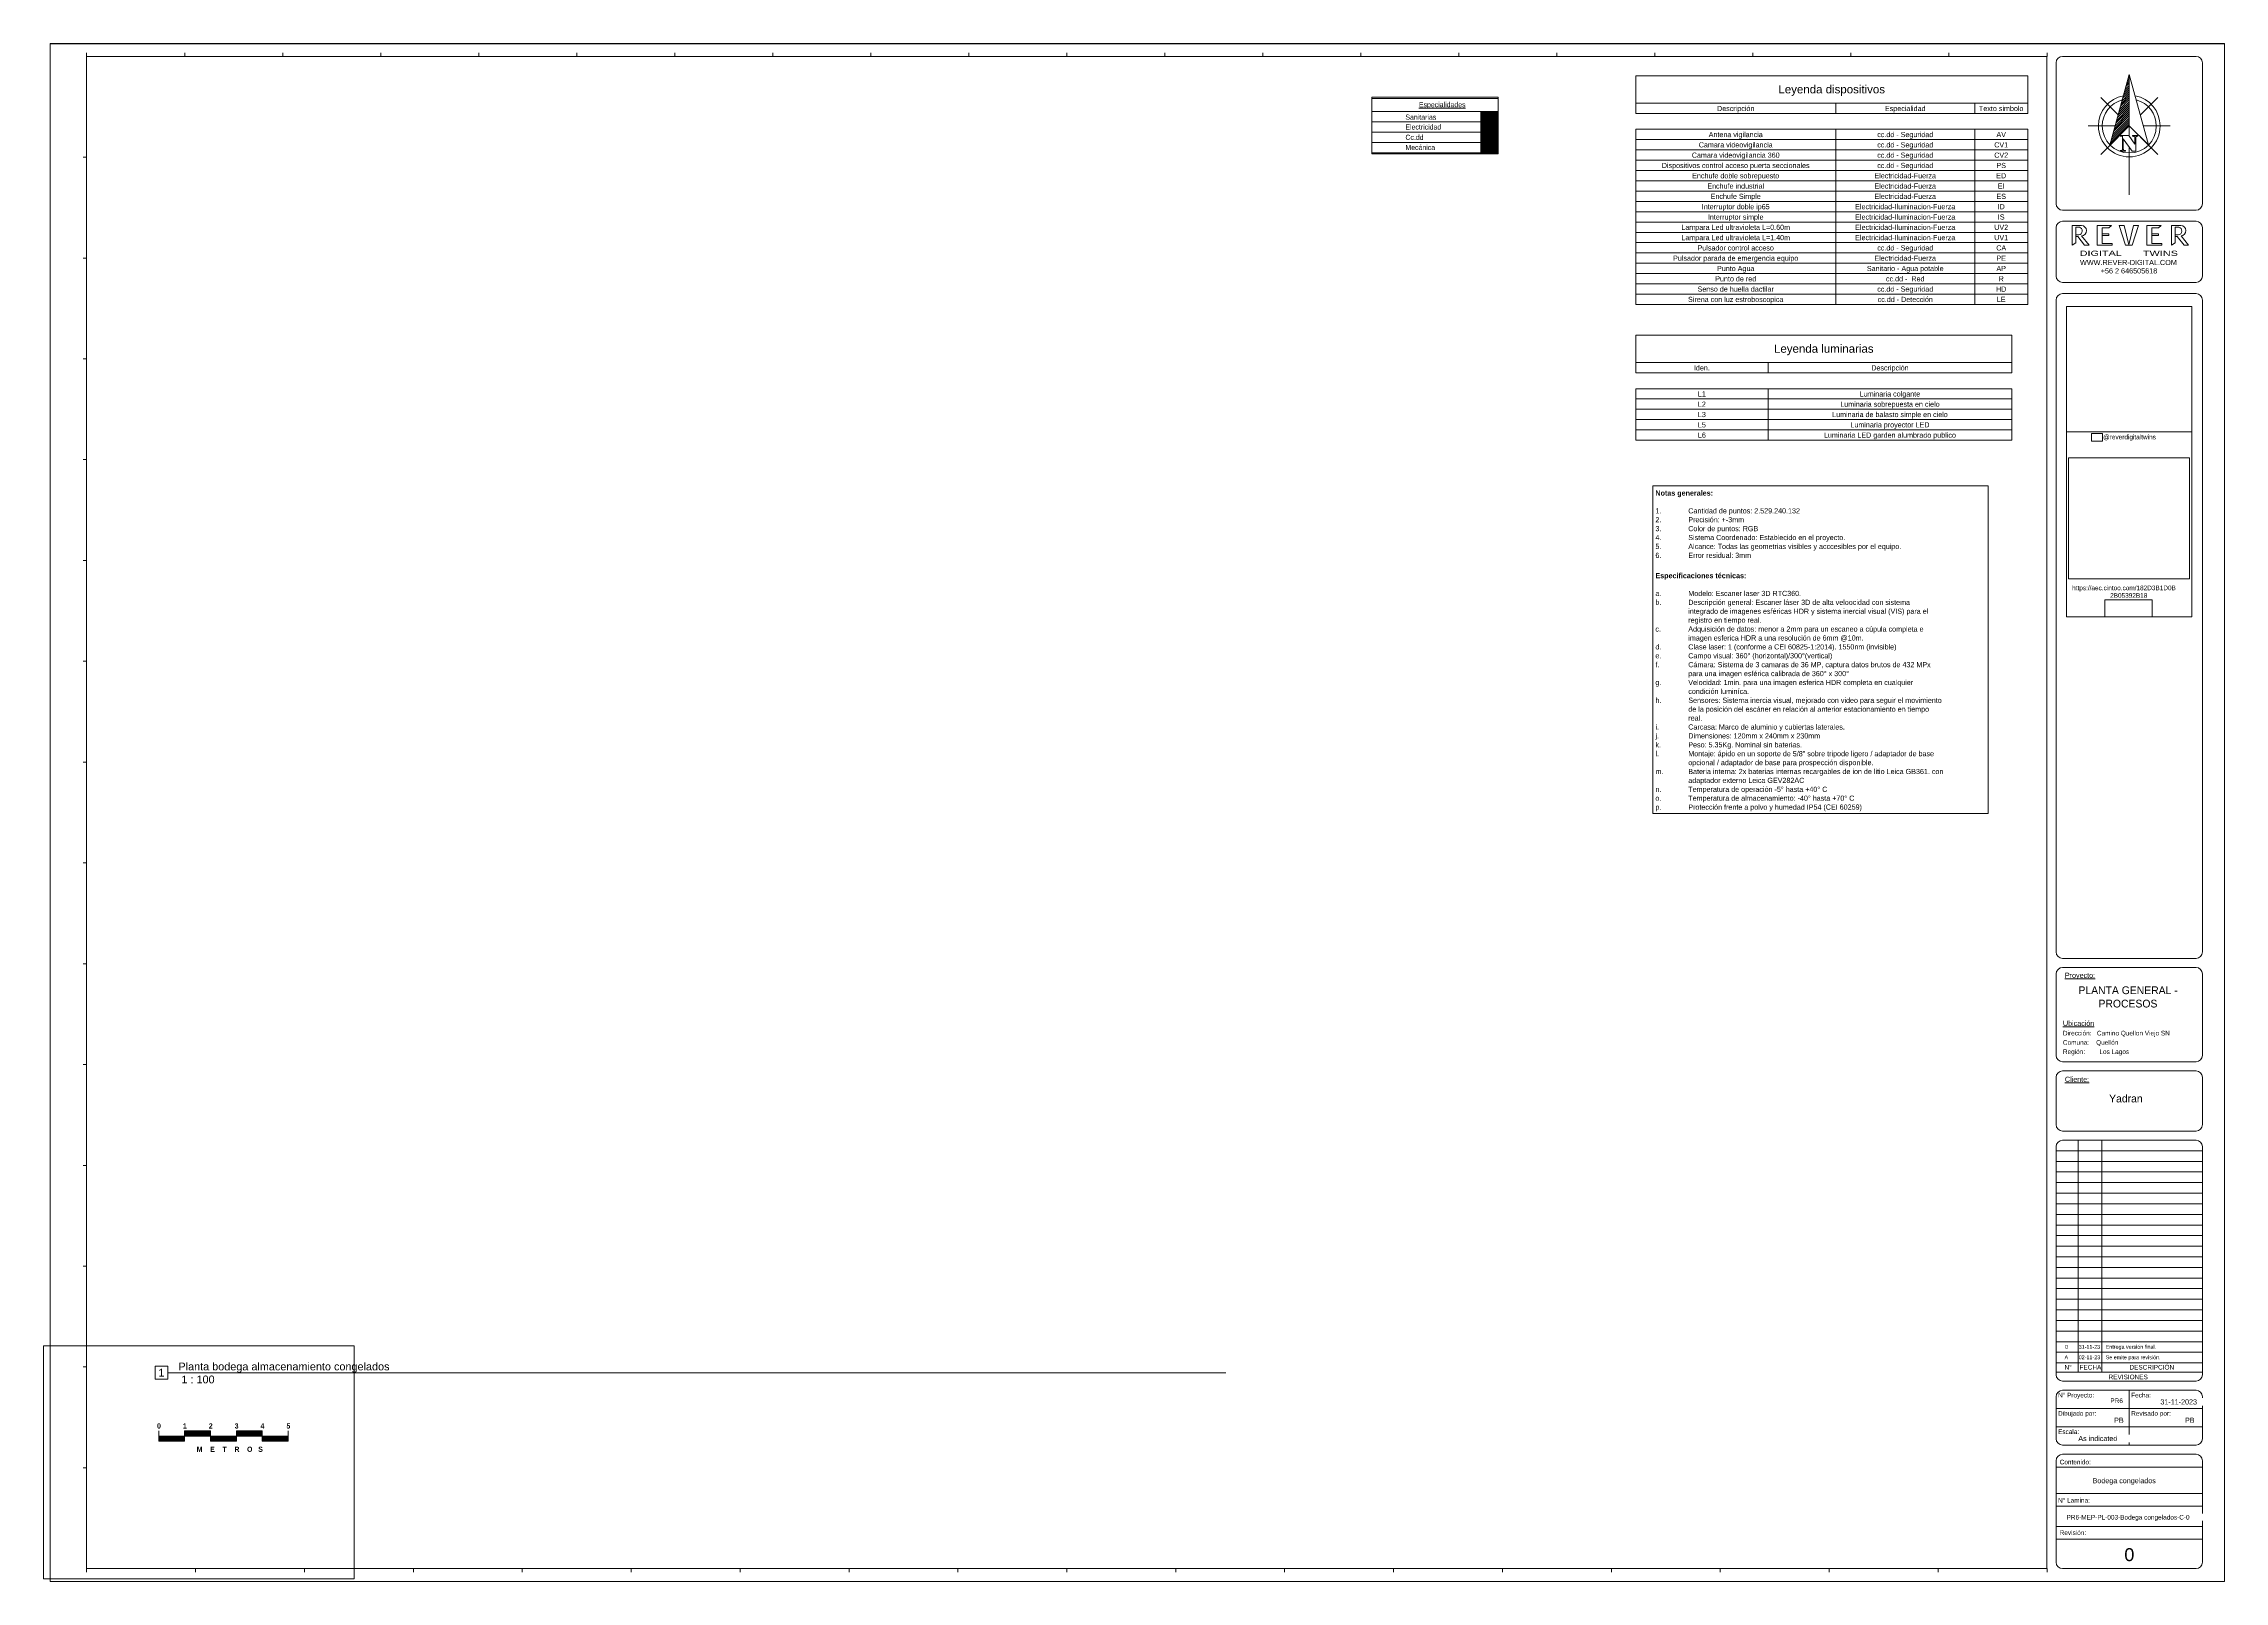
# Paper-space layout 'Layout1' of a CAD drawing. Header units: centimetres. Extents: x 0 to 84.3, y -0.1 to 59.3.
# The model-space entities are those that its viewports show. They can reach past a viewport. Long polylines and large blocks are cut down to what shows.
import ezdxf

# ---------------------------------------------------------------- set-up
doc = ezdxf.new("R2010")
doc.units = ezdxf.units.CM
doc.linetypes.add('Dash', pattern=[0.635, 0.3175, -0.3175])
for name, color, linetype, lineweight in [('A-ANNO-NOTE', 7, 'Continuous', 9), ('A-DETL-GENF', 7, 'Continuous', 18), ('A-DETL-THIN', 7, 'Continuous', 18), ('G-ANNO-REFR', 7, 'Dash', 18), ('G-ANNO-SCHD', 7, 'Continuous', 9), ('G-ANNO-TEXT', 7, 'Continuous', 9), ('G-ANNO-TTLB', 7, 'Continuous', 18), ('G-ANNO-TTLB-THIN', 7, 'Continuous', 18)]:
    doc.layers.add(name, color=color, linetype=linetype, lineweight=lineweight)
doc.layers.add('G-ANNO-NPLT', color=7, linetype='Continuous', plot=False)
doc.layers.add('G-IMPT', color=7, linetype='Continuous', lineweight=9, true_color=0x007f7f)
doc.styles.add('Arial_1', font='arial.ttf', dxfattribs={"width": 1.5, "height": 0.2})
doc.styles.add('Arial_2', font='arial.ttf', dxfattribs={"height": 0.2})
doc.styles.add('Arial_3', font='arial.ttf', dxfattribs={"height": 0.5})
doc.styles.add('Arial_4', font='arial.ttf', dxfattribs={"height": 0.3})
doc.styles.add('Arial_5', font='arial.ttf', dxfattribs={"height": 0.3175})
doc.styles.add('Century Gothic_1', font='GOTHIC.TTF', dxfattribs={"width": 0.8, "height": 10})
doc.styles.add('Century Gothic_2', font='GOTHIC.TTF', dxfattribs={"height": 9})
doc.styles.add('Century Gothic_3', font='GOTHIC.TTF', dxfattribs={"height": 10})
doc.styles.add('Century Gothic_4', font='GOTHIC.TTF', dxfattribs={"height": 0.18})
doc.styles.add('Century Gothic_5', font='GOTHIC.TTF', dxfattribs={"height": 0.2})
doc.styles.add('Century Gothic_6', font='GOTHIC.TTF', dxfattribs={"height": 0.15})
doc.styles.add('Century Gothic_7', font='GOTHIC.TTF', dxfattribs={"height": 0.3})
doc.styles.add('Century Gothic_B_1', font='GOTHICB.TTF', dxfattribs={"height": 10})
doc.styles.add('Century Gothic_B_2', font='GOTHICB.TTF', dxfattribs={"width": 0.8, "height": 0.2})
picture_1 = doc.add_image_def('image1.jpg', size_in_pixel=(275, 100))
picture_2 = doc.add_image_def('image2.png', size_in_pixel=(160, 160))
picture_3 = doc.add_image_def('image3.jpeg', size_in_pixel=(2000, 2000))
picture_4 = doc.add_image_def('image4.jpg', size_in_pixel=(434, 317))

# ---------------------------------------------------------------- blocks, each defined once
blk = doc.blocks.new('A_RVR_Viñeta A1-PR6-Sin croquis - REF-VIÑETA PAISAJISMO_dwg__X9-1798750-Bodega congelados')
at = {"layer": 'G-IMPT', "color": 7, "lineweight": 18}
for p, q in [((14616, -41387), (14762, -41241)), ((14636, -41314), (14762, -41188)), ((14655, -41241), (14762, -41135)), ((14675, -41168), (14762, -41082)), ((14695, -41095), (14762, -41029)), ((14715, -41022), (14762, -40976)), ((14735, -40949), (14762, -40923)), ((14755, -40876), (14762, -40870)), ((14396, -42190), (14762, -41824)), ((14416, -42117), (14762, -41771)), ((14436, -42044), (14762, -41718)), ((14456, -41971), (14762, -41665)), ((14476, -41898), (14762, -41612)), ((14496, -41825), (14762, -41559)), ((14516, -41752), (14762, -41506)), ((14536, -41679), (14762, -41453)), ((14556, -41606), (14762, -41400)), ((14576, -41533), (14762, -41347)), ((14596, -41460), (14762, -41294)), ((14276, -42628), (14762, -42142)), ((14296, -42555), (14762, -42089)), ((14316, -42482), (14762, -42036)), ((14336, -42409), (14762, -41983)), ((14356, -42336), (14762, -41930)), ((14376, -42263), (14762, -41877))]:
    blk.add_line(p, q, dxfattribs=at)
blk = doc.blocks.new('A_RVR_Viñeta A1-PR6-Sin croquis - REF-VIÑETA PAISAJISMO_dwg_North_Arrow-41-1798752-Bodega congelados')
at = {"layer": 'G-IMPT', "color": 7, "lineweight": 18}
for p, q in [((0, 1337), (0, -272)), ((-287, 287), (-737, 737)), ((287, 287), (737, 737)), ((-366, 0), (-1062, 0)), ((366, 0), (1062, 0)), ((-287, -287), (-737, -737)), ((0, -549), (0, -1783)), ((287, -287), (737, -737))]:
    blk.add_line(p, q, dxfattribs=at)
at = {"layer": 'G-IMPT', "color": 7, "lineweight": 18, "flags": 128}
for points in [[(-501, -496), (0, 1337), (500, -490), (0, 0)], [(-155, -593), (-155, -600), (-154, -607), (-153, -613), (-152, -617), (-151, -622), (-149, -626), (-147, -628), (-145, -630), (-142, -632), (-139, -633), (-134, -635), (-129, -636), (-123, -637), (-116, -638), (-108, -638), (-100, -638), (-100, -654), (-234, -654), (-234, -638), (-230, -638), (-223, -638), (-216, -638), (-209, -637), (-204, -636), (-199, -635), (-195, -633), (-191, -632), (-188, -630), (-186, -628), (-183, -626), (-181, -622), (-180, -618), (-178, -613), (-177, -607), (-176, -601), (-176, -595), (-176, -266), (-234, -266), (-234, -250), (-16, -250), (144, -471), (144, -314), (144, -307), (143, -300), (142, -294), (141, -289), (140, -285), (138, -281), (136, -278), (134, -276), (131, -274), (127, -272), (122, -270), (117, -269), (111, -268), (104, -267), (97, -266), (89, -266), (87, -266), (87, -250), (221, -250), (221, -266), (217, -266), (209, -266), (203, -267), (197, -268), (191, -269), (186, -270), (182, -271), (178, -273), (176, -275), (174, -277), (172, -280), (170, -285), (168, -289), (167, -294), (166, -300), (166, -307), (166, -314), (166, -654), (75, -654), (-155, -333)]]:
    blk.add_lwpolyline(points, close=True, dxfattribs=at)
at = {"layer": 'G-IMPT', "color": 7, "lineweight": 18}
for radius, start, end in [(800, 100.9232, 180), (700, 105.027, 180), (800, 360, 79.0768), (700, 360, 74.973), (800, 180, 360), (700, 180, 360)]:
    blk.add_arc((0, 0), radius, start, end, dxfattribs=at)
blk.add_blockref('A_RVR_Viñeta A1-PR6-Sin croquis - REF-VIÑETA PAISAJISMO_dwg__X9-1798750-Bodega congelados', (-14762, 42189))
blk = doc.blocks.new('A_RVR_Viñeta A1-PR6-Sin croquis - REF-VIÑETA PAISAJISMO_dwg__U3-1798748-Bodega congelados')
at = {"layer": 'G-IMPT', "color": 7, "lineweight": 18}
blk.add_line((0, 10), (0, -10), dxfattribs=at)
blk = doc.blocks.new('A_RVR_Viñeta A1-PR6-Sin croquis - REF-VIÑETA PAISAJISMO_dwg__U4-1798749-Bodega congelados')
for p in [(0, 0), (596, 0), (1191, 0), (1787, 0), (2382, 0), (2978, 0), (3573, 0), (4169, 0), (4764, 0), (5360, 0), (5956, 0), (6551, 0), (7147, 0), (7742, 0), (8338, 0), (8933, 0), (9529, 0), (10124, 0), (10720, 0)]:
    blk.add_blockref('A_RVR_Viñeta A1-PR6-Sin croquis - REF-VIÑETA PAISAJISMO_dwg__U3-1798748-Bodega congelados', p)
blk = doc.blocks.new('A_RVR_Viñeta A1-PR6-Sin croquis - REF-VIÑETA PAISAJISMO_dwg__U1-1798746-Bodega congelados')
at = {"layer": 'G-IMPT', "color": 7, "lineweight": 18}
blk.add_line((0, 10), (0, -10), dxfattribs=at)
blk = doc.blocks.new('A_RVR_Viñeta A1-PR6-Sin croquis - REF-VIÑETA PAISAJISMO_dwg__U2-1798747-Bodega congelados')
for p in [(0, 0), (536, 0), (1072, 0), (1608, 0), (2144, 0), (2680, 0), (3216, 0), (3752, 0), (4288, 0), (4824, 0), (5360, 0), (5896, 0), (6432, 0), (6968, 0), (7504, 0), (8040, 0), (8576, 0), (9112, 0), (9648, 0), (10184, 0), (10720, 0)]:
    blk.add_blockref('A_RVR_Viñeta A1-PR6-Sin croquis - REF-VIÑETA PAISAJISMO_dwg__U1-1798746-Bodega congelados', p)
blk = doc.blocks.new('A_RVR_Viñeta A1-PR6-Sin croquis - A_RVR_Viñeta A1-PR6-Sin croquis-1652468-Bodega congelados')
at = {"layer": 'G-ANNO-TTLB', "lineweight": 9}
for p, q in [((0.25, 59.315), (84.25, 59.315)), ((0.25, -0.1), (0.25, 59.315)), ((84.25, 59.315), (84.25, -0.1)), ((1.663, 58.82), (1.663, 0.395)), ((77.397, 58.82), (1.663, 58.82)), ((77.397, 0.395), (77.397, 58.82)), ((77.75, 53.126), (77.75, 58.573)), ((77.998, 58.82), (83.155, 58.82)), ((83.402, 58.573), (83.402, 53.126)), ((1.663, 54.925), (1.522, 54.925)), ((83.155, 52.879), (77.998, 52.879)), ((77.998, 52.452), (83.155, 52.452)), ((78.366, 52.287), (78.726, 52.287)), ((78.366, 51.527), (78.366, 52.287)), ((79.332, 52.287), (79.885, 52.287)), ((79.332, 51.527), (79.332, 52.287)), ((79.885, 52.287), (79.788, 52.203)), ((80.188, 52.287), (80.383, 52.287)), ((80.436, 51.527), (80.188, 52.287)), ((80.383, 52.287), (80.559, 51.545)), ((80.559, 51.545), (80.735, 52.287)), ((80.93, 52.287), (80.681, 51.527)), ((80.735, 52.287), (80.93, 52.287)), ((81.25, 52.287), (81.25, 51.527)), ((81.25, 51.527), (81.25, 52.287)), ((81.25, 52.287), (81.803, 52.287)), ((81.803, 52.287), (81.705, 52.203)), ((82.209, 52.287), (82.569, 52.287)), ((82.209, 51.527), (82.209, 52.287)), ((82.209, 52.287), (82.209, 51.527)), ((82.569, 52.287), (82.209, 52.287)), ((77.75, 50.332), (77.75, 52.205)), ((78.506, 51.621), (78.366, 51.527)), ((78.506, 52.223), (78.506, 51.621)), ((78.647, 52.223), (78.506, 52.223)), ((78.624, 51.924), (78.506, 51.924)), ((78.506, 51.863), (78.582, 51.863)), ((78.582, 51.863), (78.851, 51.527)), ((79.022, 51.527), (78.733, 51.888)), ((78.851, 51.527), (79.022, 51.527)), ((79.91, 51.527), (79.332, 51.527)), ((79.523, 52.203), (79.523, 51.593)), ((79.788, 52.203), (79.523, 52.203)), ((79.523, 51.96), (79.789, 51.96)), ((79.789, 51.895), (79.523, 51.895)), ((79.523, 51.593), (79.91, 51.593)), ((79.789, 51.96), (79.789, 51.895)), ((79.91, 51.593), (79.91, 51.527)), ((80.681, 51.527), (80.436, 51.527)), ((81.828, 51.527), (81.25, 51.527)), ((81.441, 52.203), (81.441, 51.593)), ((81.705, 52.203), (81.441, 52.203)), ((81.441, 51.96), (81.707, 51.96)), ((81.707, 51.895), (81.441, 51.895)), ((81.441, 51.593), (81.828, 51.593)), ((81.707, 51.96), (81.707, 51.895)), ((81.828, 51.593), (81.828, 51.527)), ((82.35, 51.621), (82.209, 51.527)), ((82.35, 52.223), (82.35, 51.621)), ((82.49, 52.223), (82.35, 52.223)), ((82.468, 51.924), (82.35, 51.924)), ((82.35, 51.863), (82.426, 51.863)), ((82.426, 51.863), (82.695, 51.527)), ((82.576, 51.888), (82.866, 51.527)), ((82.695, 51.527), (82.866, 51.527)), ((83.402, 52.205), (83.402, 50.332)), ((1.663, 51.03), (1.522, 51.03)), ((83.155, 50.085), (77.998, 50.085)), ((77.75, 24.219), (77.75, 49.407)), ((83.155, 49.654), (77.998, 49.654)), ((83.402, 49.407), (83.402, 24.219)), ((1.663, 47.135), (1.522, 47.135)), ((1.663, 43.24), (1.522, 43.24)), ((1.663, 39.345), (1.522, 39.345)), ((1.663, 35.45), (1.522, 35.45)), ((1.663, 31.555), (1.522, 31.555)), ((1.663, 27.66), (1.522, 27.66)), ((1.663, 23.765), (1.522, 23.765)), ((77.998, 23.972), (83.155, 23.972)), ((77.998, 23.619), (83.155, 23.619)), ((77.75, 20.225), (77.75, 23.372)), ((83.402, 23.372), (83.402, 20.225)), ((1.663, 19.87), (1.522, 19.87)), ((77.75, 17.548), (77.75, 19.378)), ((77.998, 19.978), (83.155, 19.978)), ((77.998, 19.625), (83.155, 19.625)), ((83.402, 19.378), (83.402, 17.548)), ((83.155, 17.301), (77.998, 17.301)), ((83.155, 16.947), (77.998, 16.947)), ((78.598, 7.989), (78.598, 16.947)), ((79.517, 7.989), (79.517, 16.947)), ((77.75, 16.7), (77.75, 7.883)), ((83.402, 16.538), (77.75, 16.538)), ((83.402, 16.128), (77.75, 16.128)), ((83.402, 7.883), (83.402, 16.7)), ((1.663, 15.975), (1.522, 15.975)), ((83.402, 15.718), (77.75, 15.718)), ((83.402, 15.308), (77.75, 15.308)), ((83.402, 14.898), (77.75, 14.898)), ((83.402, 14.489), (77.75, 14.489)), ((83.402, 14.079), (77.75, 14.079)), ((83.402, 13.669), (77.75, 13.669)), ((83.402, 13.259), (77.75, 13.259)), ((83.402, 12.85), (77.75, 12.85)), ((1.663, 12.08), (1.522, 12.08)), ((83.402, 12.44), (77.75, 12.44)), ((83.402, 12.03), (77.75, 12.03)), ((83.402, 11.62), (77.75, 11.62)), ((83.402, 11.211), (77.75, 11.211)), ((83.402, 10.801), (77.75, 10.801)), ((83.402, 10.391), (77.75, 10.391)), ((83.402, 9.981), (77.75, 9.981)), ((83.402, 9.572), (77.75, 9.572)), ((83.402, 9.162), (77.75, 9.162)), ((83.402, 8.752), (77.75, 8.752)), ((1.663, 8.185), (1.522, 8.185)), ((77.75, 8.342), (83.402, 8.342)), ((83.402, 7.989), (77.75, 7.989)), ((77.998, 7.636), (83.155, 7.636)), ((77.75, 5.411), (77.75, 7.035)), ((77.998, 7.283), (83.155, 7.283)), ((80.576, 7.283), (80.576, 5.163)), ((83.402, 7.035), (83.402, 5.411)), ((77.75, 6.576), (83.402, 6.576)), ((77.75, 5.87), (83.402, 5.87)), ((83.155, 5.163), (77.998, 5.163)), ((1.663, 4.29), (1.522, 4.29)), ((77.75, 4.563), (77.75, 0.642)), ((83.402, 4.315), (77.75, 4.315)), ((83.155, 4.81), (77.998, 4.81)), ((83.402, 0.642), (83.402, 4.563)), ((83.402, 3.295), (77.75, 3.295)), ((83.402, 2.8), (77.75, 2.8)), ((83.402, 2.025), (77.75, 2.025)), ((83.402, 1.53), (77.75, 1.53)), ((1.663, 0.395), (77.397, 0.395)), ((77.998, 0.395), (83.155, 0.395)), ((84.25, -0.1), (0.25, -0.1))]:
    blk.add_line(p, q, dxfattribs=at)
for centre, radius, start, end in [((77.998, 58.573), 0.247, 90, 180), ((83.155, 58.573), 0.247, 0, 90), ((77.998, 53.126), 0.247, 180, 270), ((83.155, 53.126), 0.247, 270, 0), ((77.998, 52.205), 0.247, 90, 180), ((78.72, 52.087), 0.2, 273.74692, 88.23868), ((82.563, 52.087), 0.2, 273.74692, 88.23868), ((83.155, 52.205), 0.247, 0, 90), ((78.609, 52.076), 0.152, 275.61019, 75.75727), ((82.453, 52.076), 0.152, 275.61019, 75.75727), ((77.998, 50.332), 0.247, 180, 270), ((83.155, 50.332), 0.247, 270, 0), ((77.998, 49.407), 0.247, 90, 180), ((83.155, 49.407), 0.247, 0, 90), ((77.998, 24.219), 0.247, 180, 270), ((77.998, 23.372), 0.247, 90, 180), ((83.155, 24.219), 0.247, 270, 0), ((83.155, 23.372), 0.247, 0, 90), ((77.998, 20.225), 0.247, 180, 270), ((83.155, 20.225), 0.247, 270, 0), ((77.998, 19.378), 0.247, 90, 180), ((83.155, 19.378), 0.247, 0, 90), ((77.998, 17.548), 0.247, 180, 270), ((77.998, 16.7), 0.247, 90, 180), ((83.155, 17.548), 0.247, 270, 0), ((83.155, 16.7), 0.247, 0, 90), ((77.998, 7.883), 0.247, 180, 270), ((83.155, 7.883), 0.247, 270, 0), ((77.998, 7.035), 0.247, 90, 180), ((83.155, 7.035), 0.247, 0, 90), ((77.998, 5.411), 0.247, 180, 270), ((83.155, 5.411), 0.247, 270, 0), ((77.998, 4.563), 0.247, 90, 180), ((83.155, 4.563), 0.247, 0, 90), ((77.998, 0.642), 0.247, 180, 270), ((83.155, 0.642), 0.247, 270, 0)]:
    blk.add_arc(centre, radius, start, end, dxfattribs=at)
at = {"layer": 'G-ANNO-TTLB-THIN'}
for p, q in [((0.25, 59.3), (0.25, -0.1)), ((84.25, 59.3), (0.25, 59.3)), ((84.25, -0.1), (84.25, 59.3)), ((0.25, -0.1), (84.25, -0.1))]:
    blk.add_line(p, q, dxfattribs=at)
for name, p, xscale, yscale, zscale in [('A_RVR_Viñeta A1-PR6-Sin croquis - REF-VIÑETA PAISAJISMO_dwg__U2-1798747-Bodega congelados', (1.663, 58.891), 0.007064760302774262, 0.007064760302774262, 0.007064760302774262), ('A_RVR_Viñeta A1-PR6-Sin croquis - REF-VIÑETA PAISAJISMO_dwg_North_Arrow-41-1798752-Bodega congelados', (80.576, 56.132), 0.001490088404423272, 0.001490088404423272, 0.001490088404423272)]:
    blk.add_blockref(name, p, dxfattribs=dict(xscale=xscale, yscale=yscale, zscale=zscale))
at = {"extrusion": (0, 0, -1), "xscale": 0.007064760302774262, "yscale": 0.007064760302774262, "zscale": -0.007064760302774262, "rotation": 180}
blk.add_blockref('A_RVR_Viñeta A1-PR6-Sin croquis - REF-VIÑETA PAISAJISMO_dwg__U4-1798749-Bodega congelados', (-1.663, 0.324), dxfattribs=at)
at = {"layer": 'G-ANNO-TTLB', "lineweight": 9, "attachment_point": 1}
for s, insert, char_height, width, style in [('WWW.REVER-DIGITAL.COM   ', (78.673, 50.958), 0.2, 4.82616, 'Arial_2'), ('DIGITAL       TWINS', (78.659, 51.314), 0.2, 4.7019, 'Arial_1'), ('+56 2 646505618', (79.473, 50.634), 0.2, 2.70169, 'Arial_2'), ('\\L Proyecto:', (78.012, 23.417), 0.2, 1.68354, 'Century Gothic_5'), ('\\LUbicación', (78.012, 21.561), 0.2, 1.71561, 'Century Gothic_5'), ('Dirección:   Camino Quellon Viejo SN', (78.012, 21.173), 0.18, 5.31519, 'Century Gothic_4'), ('Comuna:    Quellón', (78.012, 20.814), 0.18, 2.81392, 'Century Gothic_4'), ('Región:        Los Lagos', (78.012, 20.455), 0.18, 3.09451, 'Century Gothic_4'), ('\\L Cliente:', (78.012, 19.399), 0.2, 1.3789, 'Century Gothic_5'), ('A ', (78.075, 8.633), 0.15, 0.23249, 'Century Gothic_6'), ('0 ', (78.095, 9.036), 0.15, 0.20844, 'Century Gothic_6'), ('31-11-23 ', (78.622, 9.036), 0.15, 1.11435, 'Century Gothic_6'), ('02-11-23 ', (78.622, 8.633), 0.15, 1.11435, 'Century Gothic_6'), ('Se emite para revisión.', (79.666, 8.633), 0.15, 2.84599, 'Century Gothic_6'), ('Entrega versión final.', (79.666, 9.036), 0.15, 2.59747, 'Century Gothic_6'), ('N° ', (78.073, 8.264), 0.18, 0.39283, 'Century Gothic_4'), ('FECHA ', (78.653, 8.264), 0.18, 1.02616, 'Century Gothic_4'), ('REVISIONES', (79.774, 7.889), 0.18, 1.61941, 'Century Gothic_4'), ('DESCRIPCIÓN', (80.583, 8.264), 0.18, 1.9962, 'Century Gothic_4'), ('N° Proyecto:', (77.824, 7.186), 0.18, 1.77173, 'Century Gothic_4'), ('PR6', (79.845, 6.969), 0.18, 0.5211, 'Century Gothic_4'), ('Fecha:', (80.65, 7.186), 0.18, 0.99409, 'Century Gothic_4'), ('Dibujado por:', (77.824, 6.48), 0.18, 1.96413, 'Century Gothic_4'), ('Revisado por:', (80.65, 6.48), 0.18, 1.9481, 'Century Gothic_4'), ('Escala:', (77.824, 5.773), 0.18, 1.01013, 'Century Gothic_4'), ('Contenido:', (77.887, 4.602), 0.18, 1.61941, 'Century Gothic_4'), ('N° Lamina:', (77.824, 3.121), 0.18, 1.55527, 'Century Gothic_4'), ('Revisión:', (77.887, 1.873), 0.18, 1.2346, 'Century Gothic_4')]:
    blk.add_mtext(s, dxfattribs=dict(at, insert=insert, char_height=char_height, width=width, style=style))
at = {"layer": 'G-ANNO-TTLB', "lineweight": 9, "insert": (80.384, 1.184), "char_height": 0.5, "width": 0.56118, "attachment_point": 1, "style": 'Arial_3', "bg_fill": 3, "box_fill_scale": 1.25, "bg_fill_color": 256, "bg_fill_true_color": 13158600, "bg_fill_transparency": 0}
blk.add_mtext('0 ', dxfattribs=at)
blk = doc.blocks.new('Viewport - 3mm-1116248-Bodega congelados')
at = {"layer": 'G-ANNO-TTLB', "lineweight": 9}
for p, q in [((-0.5, -0.25), (-0.5, 0.25)), ((-0.5, 0.25), (0, 0.25)), ((0, 0.25), (0, -0.25)), ((0, -0.25), (-0.5, -0.25))]:
    blk.add_line(p, q, dxfattribs=at)
blk = doc.blocks.new('2017-FL-Escala gráfica - 2017-FL-Escala gráfica-1798869-Bodega congelados')
at = {"layer": 'A-ANNO-NOTE'}
for points in [[(1, 0), (1, -0.2), (0, -0.2), (0, 0)], [(2, 0.2), (2, 0), (1, 0), (1, 0.2)], [(3, -0.2), (2, -0.2), (2, 0), (3, 0)], [(3, 0), (3, 0.2), (4, 0.2), (4, 0)], [(5, -0.2), (4, -0.2), (4, 0), (5, 0)]]:
    blk.add_hatch(color=256, dxfattribs=at).paths.add_polyline_path(points)
for p, q in [((0, 0.2), (0, -0.2)), ((1, 0), (0, 0)), ((0, 0), (0, -0.2)), ((2, 0.2), (1, 0.2)), ((1, 0.2), (1, 0)), ((1, 0), (2, 0)), ((1, -0.2), (1, 0)), ((2, 0), (2, 0.2)), ((3, 0), (2, 0)), ((2, 0), (2, -0.2)), ((4, 0.2), (3, 0.2)), ((3, 0.2), (3, 0)), ((3, 0), (4, 0)), ((3, -0.2), (3, 0)), ((4, 0), (4, 0.2)), ((5, 0), (4, 0)), ((4, 0), (4, -0.2)), ((5, 0.2), (5, -0.2)), ((5, -0.2), (5, 0)), ((0, -0.2), (1, -0.2)), ((2, -0.2), (3, -0.2)), ((4, -0.2), (5, -0.2))]:
    blk.add_line(p, q, dxfattribs=at)
at = {"layer": 'A-ANNO-NOTE', "char_height": 0.2, "attachment_point": 1, "style": 'Century Gothic_B_2', "bg_fill": 3, "box_fill_scale": 1.25, "bg_fill_color": 256, "bg_fill_true_color": 13158600, "bg_fill_transparency": 0}
for s, insert, width in [('\\fCentury Gothic|b1|i0|c0|p34|;\\W.8;0', (-0.064, 0.489), 0.15392), ('\\fCentury Gothic|b1|i0|c0|p34|;\\W.8;1', (0.936, 0.489), 0.15392), ('\\fCentury Gothic|b1|i0|c0|p34|;\\W.8;2', (1.936, 0.489), 0.15392), ('\\fCentury Gothic|b1|i0|c0|p34|;\\W.8;3', (2.936, 0.489), 0.15392), ('\\fCentury Gothic|b1|i0|c0|p34|;\\W.8;4', (3.936, 0.489), 0.15392), ('\\fCentury Gothic|b1|i0|c0|p34|;\\W.8;5', (4.936, 0.489), 0.15392), ('M    E    T    R    O   S', (1.468, -0.411), 2.50127)]:
    blk.add_mtext(s, dxfattribs=dict(at, insert=insert, width=width))

msp = doc.modelspace()

# ---------------------------------------------------------------- hatches: boundary and pattern name
at = {"layer": 'A-DETL-GENF', "true_color": 0x0000ff}
msp.add_hatch(color=5, dxfattribs=at).paths.add_polyline_path([(2870.2, 330.98), (2870.2, 350.98), (2836.72, 350.98), (2836.72, 330.98)])
at = {"layer": 'A-DETL-GENF', "true_color": 0x008000}
msp.add_hatch(color=96, dxfattribs=at).paths.add_polyline_path([(2870.2, 310.98), (2870.2, 330.98), (2836.72, 330.98), (2836.72, 310.98)])
at = {"layer": 'A-DETL-GENF', "true_color": 0xff8000}
msp.add_hatch(color=30, dxfattribs=at).paths.add_polyline_path([(2870.2, 290.98), (2870.2, 310.98), (2836.72, 310.98), (2836.72, 290.98)])
at = {"layer": 'A-DETL-GENF', "true_color": 0xff00ff}
msp.add_hatch(color=6, dxfattribs=at).paths.add_polyline_path([(2870.2, 270.98), (2870.2, 290.98), (2836.72, 290.98), (2836.72, 270.98)])

# ---------------------------------------------------------------- linework, layer by layer
at = {"layer": 'A-DETL-THIN'}
for p, q in [((2626, 375.95), (2626, 270.98)), ((2870.2, 375.95), (2626, 375.95)), ((2870.2, 270.98), (2870.2, 375.95)), ((2870.2, 350.98), (2626, 350.98)), ((2836.72, 270.98), (2836.72, 350.98)), ((2626, 330.98), (2870.2, 330.98)), ((2626, 310.98), (2870.2, 310.98)), ((2626, 290.98), (2870.2, 290.98)), ((2626, 270.98), (2870.2, 270.98))]:
    msp.add_line(p, q, dxfattribs=at)

# ---------------------------------------------------------------- texts
at = {"layer": 'G-ANNO-TEXT', "attachment_point": 1}
for s, insert, char_height, width, style in [('@reverdigitaltwins', (2965.12, 434.85), 9, 128.6708, 'Century Gothic_2'), ('\\LEspecialidades', (2716.92, 368.87), 10, 100.3713, 'Century Gothic_1'), ('Notas generales:', (3206.18, 358.54), 10, 141.4978, 'Century Gothic_B_1'), ('Sanitarias', (2690.83, 344.82), 10, 62.8523, 'Century Gothic_1'), ('Electricidad', (2690.83, 325.78), 10, 79.5274, 'Century Gothic_1'), ('Cantidad de puntos: 2.529.240.132', (3269.68, 324.15), 10, 287.405, 'Century Gothic_3'), ('1.', (3206.18, 324.15), 10, 76.9696, 'Century Gothic_3'), ('2.', (3206.18, 306.95), 10, 76.9696, 'Century Gothic_3'), ('Precisión: +-3mm', (3269.68, 306.95), 10, 141.097, 'Century Gothic_3'), ('Cc.dd', (2690.83, 305.87), 10, 42.3291, 'Century Gothic_1'), ('3.', (3206.18, 289.75), 10, 76.9696, 'Century Gothic_3'), ('Color de puntos: RGB', (3269.68, 289.75), 10, 178.3755, 'Century Gothic_3'), ('Mecánica ', (2690.83, 286.27), 10, 73.7553, 'Century Gothic_1'), ('Sistema Coordenado: Establecido en el proyecto.', (3269.68, 272.56), 10, 416.4767, 'Century Gothic_3'), ('4.', (3206.18, 272.56), 10, 76.9696, 'Century Gothic_3'), ('5.', (3206.18, 255.36), 10, 76.9696, 'Century Gothic_3'), ('Alcance: Todas las geometrias visibles y acccesibles por el equipo.', (3269.68, 255.36), 10, 557.9745, 'Century Gothic_3'), ('6.', (3206.18, 238.16), 10, 76.9696, 'Century Gothic_3'), ('Error residual: 3mm', (3269.68, 238.16), 10, 156.7299, 'Century Gothic_3'), ('Especificaciones técnicas:', (3206.18, 198.93), 10, 222.8691, 'Century Gothic_B_1'), ('Modelo: Escaner laser 3D RTC360.', (3269.68, 164.53), 10, 280.5906, 'Century Gothic_3'), ('a.', (3206.18, 164.53), 10, 76.9696, 'Century Gothic_3'), ('b.', (3206.18, 147.33), 10, 76.9696, 'Century Gothic_3'), ('Descripción general: Escaner láser 3D de alta veloocidad con sistema ', (3269.68, 147.33), 10, 590.8437, 'Century Gothic_3'), ('https://aec.cintoo.com/182D3B1D0B', (2905.12, 143.36), 9, 262.5527, 'Century Gothic_2'), ('integrado de imagenes esféricas HDR y sistema inercial visual (VIS) para el ', (3269.68, 130.13), 10, 624.1137, 'Century Gothic_3'), ('2B05392B18', (2978.54, 128.81), 9, 84.1772, 'Century Gothic_2'), ('registro en tiempo real.', (3269.68, 112.94), 10, 192.405, 'Century Gothic_3'), ('Adquisición de datos: menor a 2mm para un escaneo a cúpula completa e ', (3269.68, 95.74), 10, 640.1475, 'Century Gothic_3'), ('c.', (3206.18, 95.74), 10, 76.9696, 'Century Gothic_3'), ('imagen esferica HDR a una resolución de 6mm @10m.', (3269.68, 78.54), 10, 454.156, 'Century Gothic_3'), ('d.', (3206.18, 61.34), 10, 76.9696, 'Century Gothic_3'), ('Clase laser: 1 (conforme a CEI 60825-1:2014). 1550nm (invisible)', (3269.68, 61.34), 10, 525.907, 'Century Gothic_3'), ('Campo visual: 360° (horizontal)/300°(vertical)', (3269.68, 44.14), 10, 376.7931, 'Century Gothic_3'), ('e.', (3206.18, 44.14), 10, 76.9696, 'Century Gothic_3'), ('f.', (3206.18, 26.95), 10, 76.9696, 'Century Gothic_3'), ('Cámara: Sistema de 3 camaras de 36 MP, captura datos brutos de 432 MPx ', (3269.68, 26.95), 10, 637.7424, 'Century Gothic_3'), ('para una imagen esférica calibrada de 360° x 300°', (3269.68, 9.75), 10, 426.8986, 'Century Gothic_3'), ('Velocidad: 1min. para una imagen esferica HDR completa en cualquier ', (3269.68, -7.45), 10, 606.4766, 'Century Gothic_3'), ('g.', (3206.18, -7.45), 10, 76.9696, 'Century Gothic_3'), ('condición luminíca.', (3269.68, -24.65), 10, 164.7468, 'Century Gothic_3'), ('h.', (3206.18, -41.85), 10, 76.9696, 'Century Gothic_3'), ('Sensores: Sistema inercia visual, mejorado con video para seguir el movimiento ', (3269.68, -41.85), 10, 667.4048, 'Century Gothic_3'), ('de la posición del escáner en relación al anterior estacionamiento en tiempo ', (3269.68, -59.04), 10, 652.1728, 'Century Gothic_3'), ('real. ', (3269.68, -76.24), 10, 40.8861, 'Century Gothic_3'), ('i.', (3206.18, -93.44), 10, 76.9696, 'Century Gothic_3'), ('Carcasa: Marco de aluminio y cubiertas laterales.', (3269.68, -93.44), 10, 416.4767, 'Century Gothic_3'), ('j.', (3206.18, -110.64), 10, 76.9696, 'Century Gothic_3'), ('Dimensiones: 120mm x 240mm x 230mm ', (3269.68, -110.64), 10, 339.9155, 'Century Gothic_3'), ('k.', (3206.18, -127.83), 10, 76.9696, 'Century Gothic_3'), ('Peso: 5.35Kg. Nominal sin baterias.', (3269.68, -127.83), 10, 284.5991, 'Century Gothic_3'), ('l.', (3206.18, -145.03), 10, 76.9696, 'Century Gothic_3'), ('Montaje: ápido en un soporte de 5/8" sobre tripode ligero / adaptador de base ', (3269.68, -145.03), 10, 667.4048, 'Century Gothic_3'), ('opcional / adaptador de base para prospección disponible.', (3269.68, -162.23), 10, 507.0673, 'Century Gothic_3'), ('Bateria interna: 2x baterias internas recargables de ion de litio Leica GB361. con ', (3269.68, -179.43), 10, 667.4048, 'Century Gothic_3'), ('m.', (3206.18, -179.43), 10, 76.9696, 'Century Gothic_3'), ('adaptador externo Leica GEV282AC', (3269.68, -196.63), 10, 305.4429, 'Century Gothic_3'), ('Temperatura de operación -5° hasta +40° C', (3269.68, -213.82), 10, 365.1687, 'Century Gothic_3'), ('n.', (3206.18, -213.82), 10, 76.9696, 'Century Gothic_3'), ('Temperatura de almacenamiento: -40° hasta +70° C', (3269.68, -231.02), 10, 438.1222, 'Century Gothic_3'), ('o.', (3206.18, -231.02), 10, 76.9696, 'Century Gothic_3'), ('Protección frente a polvo y humedad IP54 (CEI 60259)', (3269.68, -248.22), 10, 452.9534, 'Century Gothic_3'), ('p.', (3206.18, -248.22), 10, 76.9696, 'Century Gothic_3')]:
    msp.add_mtext(s, dxfattribs=dict(at, insert=insert, char_height=char_height, width=width, style=style))

# ---------------------------------------------------------------- pictures from other files: only their frames are drawn
at = {"layer": 'G-ANNO-REFR'}
image = msp.add_image(picture_3, insert=(2894.4, 440.4), size_in_units=(242.02, 242.02), dxfattribs=at)
image.dxf.flags = 7
image = msp.add_image(picture_4, insert=(2942.63, 422.14), size_in_units=(20.95, 15.3), dxfattribs=at)
image.dxf.flags = 7
image = msp.add_image(picture_2, insert=(2898.4, 156.27), size_in_units=(233.6, 233.6), dxfattribs=at)
image.dxf.flags = 7
image = msp.add_image(picture_1, insert=(2968.22, 82.71), size_in_units=(91.79, 33.38), dxfattribs=at)
image.dxf.flags = 7

psp = doc.layouts.get("Layout1")

# ---------------------------------------------------------------- viewports
at = {"layer": '0'}
psp.add_viewport(center=(6, 4.5), size=(12, 9), view_center_point=(6, 4.5), view_height=12, dxfattribs=at)
at = {"layer": 'G-ANNO-NPLT'}
for center, size, view_center_point, view_height, status in [((53.757, 56.148), (4.884, 2.19602), (2748.101, 323.518), 109.80083, 3), ((80.574, 43.159), (4.84, 11.9942), (3015.412, 382.561), 599.7096, 4), ((68.645, 35.893), (12.952, 12.65938), (3524.994, 50.62), 632.96916, 5)]:
    psp.add_viewport(center=center, size=size, view_center_point=view_center_point, view_height=view_height, status=status, dxfattribs=at)

# ---------------------------------------------------------------- next in the draw order: block references
at = {"layer": 'G-ANNO-TTLB', "lineweight": 9}
psp.add_blockref('A_RVR_Viñeta A1-PR6-Sin croquis - A_RVR_Viñeta A1-PR6-Sin croquis-1652468-Bodega congelados', (0, 0), dxfattribs=at)

# ---------------------------------------------------------------- next in the draw order: linework, layer by layer
at = {"layer": 'A-DETL-THIN', "lineweight": 9}
for p, q in [((61.508, 58.068), (61.508, 57.01)), ((76.651, 58.068), (61.508, 58.068)), ((76.651, 57.01), (76.651, 58.068)), ((61.508, 57.01), (61.508, 56.612)), ((61.508, 57.01), (76.651, 57.01)), ((69.234, 56.612), (61.508, 56.612)), ((69.234, 57.01), (69.234, 56.612)), ((74.605, 56.612), (69.234, 56.612)), ((74.605, 57.01), (74.605, 56.612)), ((76.651, 56.612), (74.605, 56.612)), ((76.651, 57.01), (76.651, 56.612)), ((69.234, 56.003), (61.508, 56.003)), ((61.508, 56.003), (61.508, 55.605)), ((74.605, 56.003), (69.234, 56.003)), ((69.234, 56.003), (69.234, 55.605)), ((76.651, 56.003), (74.605, 56.003)), ((74.605, 56.003), (74.605, 55.605)), ((76.651, 56.003), (76.651, 55.605)), ((69.234, 55.605), (61.508, 55.605)), ((61.508, 55.605), (61.508, 55.207)), ((69.234, 55.207), (61.508, 55.207)), ((61.508, 55.207), (61.508, 54.809)), ((69.234, 54.809), (61.508, 54.809)), ((61.508, 54.809), (61.508, 54.411)), ((74.605, 55.605), (69.234, 55.605)), ((69.234, 55.605), (69.234, 55.207)), ((74.605, 55.207), (69.234, 55.207)), ((69.234, 55.207), (69.234, 54.809)), ((74.605, 54.809), (69.234, 54.809)), ((69.234, 54.809), (69.234, 54.411)), ((76.651, 55.605), (74.605, 55.605)), ((74.605, 55.605), (74.605, 55.207)), ((76.651, 55.207), (74.605, 55.207)), ((74.605, 55.207), (74.605, 54.809)), ((76.651, 54.809), (74.605, 54.809)), ((74.605, 54.809), (74.605, 54.411)), ((76.651, 55.605), (76.651, 55.207)), ((76.651, 55.207), (76.651, 54.809)), ((76.651, 54.809), (76.651, 54.411)), ((69.234, 54.411), (61.508, 54.411)), ((61.508, 54.411), (61.508, 54.012)), ((69.234, 54.012), (61.508, 54.012)), ((61.508, 54.012), (61.508, 53.614)), ((74.605, 54.411), (69.234, 54.411)), ((69.234, 54.411), (69.234, 54.012)), ((74.605, 54.012), (69.234, 54.012)), ((69.234, 54.012), (69.234, 53.614)), ((76.651, 54.411), (74.605, 54.411)), ((74.605, 54.411), (74.605, 54.012)), ((76.651, 54.012), (74.605, 54.012)), ((74.605, 54.012), (74.605, 53.614)), ((76.651, 54.411), (76.651, 54.012)), ((76.651, 54.012), (76.651, 53.614)), ((69.234, 53.614), (61.508, 53.614)), ((61.508, 53.614), (61.508, 53.216)), ((69.234, 53.216), (61.508, 53.216)), ((61.508, 53.216), (61.508, 52.818)), ((74.605, 53.614), (69.234, 53.614)), ((69.234, 53.614), (69.234, 53.216)), ((74.605, 53.216), (69.234, 53.216)), ((69.234, 53.216), (69.234, 52.818)), ((76.651, 53.614), (74.605, 53.614)), ((74.605, 53.614), (74.605, 53.216)), ((76.651, 53.216), (74.605, 53.216)), ((74.605, 53.216), (74.605, 52.818)), ((76.651, 53.614), (76.651, 53.216)), ((76.651, 53.216), (76.651, 52.818)), ((69.234, 52.818), (61.508, 52.818)), ((61.508, 52.818), (61.508, 52.42)), ((69.234, 52.42), (61.508, 52.42)), ((61.508, 52.42), (61.508, 52.022)), ((74.605, 52.818), (69.234, 52.818)), ((69.234, 52.818), (69.234, 52.42)), ((74.605, 52.42), (69.234, 52.42)), ((69.234, 52.42), (69.234, 52.022)), ((76.651, 52.818), (74.605, 52.818)), ((74.605, 52.818), (74.605, 52.42)), ((76.651, 52.42), (74.605, 52.42)), ((74.605, 52.42), (74.605, 52.022)), ((76.651, 52.818), (76.651, 52.42)), ((76.651, 52.42), (76.651, 52.022)), ((69.234, 52.022), (61.508, 52.022)), ((61.508, 52.022), (61.508, 51.624)), ((69.234, 51.624), (61.508, 51.624)), ((61.508, 51.624), (61.508, 51.226)), ((74.605, 52.022), (69.234, 52.022)), ((69.234, 52.022), (69.234, 51.624)), ((74.605, 51.624), (69.234, 51.624)), ((69.234, 51.624), (69.234, 51.226)), ((76.651, 52.022), (74.605, 52.022)), ((74.605, 52.022), (74.605, 51.624)), ((76.651, 51.624), (74.605, 51.624)), ((74.605, 51.624), (74.605, 51.226)), ((76.651, 52.022), (76.651, 51.624)), ((76.651, 51.624), (76.651, 51.226)), ((69.234, 51.226), (61.508, 51.226)), ((61.508, 51.226), (61.508, 50.828)), ((69.234, 50.828), (61.508, 50.828)), ((61.508, 50.828), (61.508, 50.429)), ((74.605, 51.226), (69.234, 51.226)), ((69.234, 51.226), (69.234, 50.828)), ((74.605, 50.828), (69.234, 50.828)), ((69.234, 50.828), (69.234, 50.429)), ((76.651, 51.226), (74.605, 51.226)), ((74.605, 51.226), (74.605, 50.828)), ((76.651, 50.828), (74.605, 50.828)), ((74.605, 50.828), (74.605, 50.429)), ((76.651, 51.226), (76.651, 50.828)), ((76.651, 50.828), (76.651, 50.429)), ((69.234, 50.429), (61.508, 50.429)), ((61.508, 50.429), (61.508, 50.031)), ((69.234, 50.031), (61.508, 50.031)), ((61.508, 50.031), (61.508, 49.633)), ((74.605, 50.429), (69.234, 50.429)), ((69.234, 50.429), (69.234, 50.031)), ((74.605, 50.031), (69.234, 50.031)), ((69.234, 50.031), (69.234, 49.633)), ((76.651, 50.429), (74.605, 50.429)), ((74.605, 50.429), (74.605, 50.031)), ((76.651, 50.031), (74.605, 50.031)), ((74.605, 50.031), (74.605, 49.633)), ((76.651, 50.429), (76.651, 50.031)), ((76.651, 50.031), (76.651, 49.633)), ((69.234, 49.633), (61.508, 49.633)), ((61.508, 49.633), (61.508, 49.235)), ((69.234, 49.235), (61.508, 49.235)), ((74.605, 49.633), (69.234, 49.633)), ((69.234, 49.633), (69.234, 49.235)), ((74.605, 49.235), (69.234, 49.235)), ((76.651, 49.633), (74.605, 49.633)), ((74.605, 49.633), (74.605, 49.235)), ((76.651, 49.235), (74.605, 49.235)), ((76.651, 49.633), (76.651, 49.235)), ((61.508, 48.047), (61.508, 46.988)), ((76.039, 48.047), (61.508, 48.047)), ((76.039, 46.988), (76.039, 48.047)), ((61.508, 46.988), (61.508, 46.59)), ((61.508, 46.988), (76.039, 46.988)), ((66.62, 46.59), (61.508, 46.59)), ((66.62, 46.988), (66.62, 46.59)), ((76.039, 46.59), (66.62, 46.59)), ((76.039, 46.988), (76.039, 46.59)), ((66.62, 45.982), (61.508, 45.982)), ((61.508, 45.982), (61.508, 45.584)), ((66.62, 45.584), (61.508, 45.584)), ((61.508, 45.584), (61.508, 45.186)), ((76.039, 45.982), (66.62, 45.982)), ((66.62, 45.982), (66.62, 45.584)), ((76.039, 45.584), (66.62, 45.584)), ((66.62, 45.584), (66.62, 45.186)), ((76.039, 45.982), (76.039, 45.584)), ((76.039, 45.584), (76.039, 45.186)), ((66.62, 45.186), (61.508, 45.186)), ((61.508, 45.186), (61.508, 44.787)), ((66.62, 44.787), (61.508, 44.787)), ((61.508, 44.787), (61.508, 44.389)), ((76.039, 45.186), (66.62, 45.186)), ((66.62, 45.186), (66.62, 44.787)), ((76.039, 44.787), (66.62, 44.787)), ((66.62, 44.787), (66.62, 44.389)), ((76.039, 45.186), (76.039, 44.787)), ((76.039, 44.787), (76.039, 44.389)), ((66.62, 44.389), (61.508, 44.389)), ((61.508, 44.389), (61.508, 43.991)), ((66.62, 43.991), (61.508, 43.991)), ((76.039, 44.389), (66.62, 44.389)), ((66.62, 44.389), (66.62, 43.991)), ((76.039, 43.991), (66.62, 43.991)), ((76.039, 44.389), (76.039, 43.991))]:
    psp.add_line(p, q, dxfattribs=at)
at = {"layer": 'G-ANNO-NPLT', "lineweight": 9}
psp.add_line((4.805, 7.962), (45.672, 7.962), dxfattribs=at)

# ---------------------------------------------------------------- next in the draw order: block references
at = {"layer": 'A-ANNO-NOTE'}
psp.add_blockref('2017-FL-Escala gráfica - 2017-FL-Escala gráfica-1798869-Bodega congelados', (4.446, 5.516), dxfattribs=at)
at = {"layer": 'G-ANNO-TTLB', "lineweight": 9}
psp.add_blockref('Viewport - 3mm-1116248-Bodega congelados', (4.805, 7.962), dxfattribs=at)

# ---------------------------------------------------------------- next in the draw order: texts
at = {"layer": 'G-ANNO-SCHD', "attachment_point": 2}
for s, insert, char_height, width, line_spacing_factor, style in [('Leyenda dispositivos', (69.08, 57.709), 0.3175, 4.91308, 0.941778, 'Arial_5'), ('Descripción', (65.371, 56.908), 0.2, 1.87691, 0.984502, 'Century Gothic_5'), ('Especialidad', (71.92, 56.908), 0.2, 2.04731, 0.984502, 'Century Gothic_5'), ('Texto simbolo', (75.628, 56.908), 0.2, 2.14755, 0.984502, 'Century Gothic_5'), ('Antena vigilancia', (65.371, 55.901), 0.2, 2.81161, 0.984502, 'Century Gothic_5'), ('cc.dd - Seguridad', (71.92, 55.901), 0.2, 2.88929, 0.984502, 'Century Gothic_5'), ('AV', (75.628, 55.901), 0.2, 0.47111, 0.984502, 'Century Gothic_5'), ('Camara videovigilancia 360', (65.371, 55.105), 0.2, 4.50559, 0.984502, 'Century Gothic_5'), ('Camara videovigilancia', (65.371, 55.503), 0.2, 3.86659, 0.984502, 'Century Gothic_5'), ('cc.dd - Seguridad', (71.92, 55.503), 0.2, 2.88929, 0.984502, 'Century Gothic_5'), ('cc.dd - Seguridad', (71.92, 55.105), 0.2, 2.88929, 0.984502, 'Century Gothic_5'), ('CV1', (75.628, 55.503), 0.2, 0.67659, 0.984502, 'Century Gothic_5'), ('CV2', (75.628, 55.105), 0.2, 0.67659, 0.984502, 'Century Gothic_5'), ('Dispositivos control acceso puerta seccionales', (65.371, 54.707), 0.2, 7.40491, 0.984502, 'Century Gothic_5'), ('Enchufe doble sobrepuesto', (65.371, 54.309), 0.2, 4.39784, 0.984502, 'Century Gothic_5'), ('Enchufe industrial', (65.371, 53.911), 0.2, 2.77903, 0.984502, 'Century Gothic_5'), ('Electricidad-Fuerza', (71.92, 54.309), 0.2, 3.03714, 0.984502, 'Century Gothic_5'), ('Electricidad-Fuerza', (71.92, 53.911), 0.2, 3.03714, 0.984502, 'Century Gothic_5'), ('cc.dd - Seguridad', (71.92, 54.707), 0.2, 2.88929, 0.984502, 'Century Gothic_5'), ('ED', (75.628, 54.309), 0.2, 0.41848, 0.984502, 'Century Gothic_5'), ('PS', (75.628, 54.707), 0.2, 0.35834, 0.984502, 'Century Gothic_5'), ('Interruptor doble ip65', (65.371, 53.114), 0.2, 3.42555, 0.984502, 'Century Gothic_5'), ('Enchufe Simple', (65.371, 53.513), 0.2, 2.43573, 0.984502, 'Century Gothic_5'), ('Electricidad-Iluminacion-Fuerza', (71.92, 53.114), 0.2, 4.98422, 0.984502, 'Century Gothic_5'), ('Electricidad-Fuerza', (71.92, 53.513), 0.2, 3.03714, 0.984502, 'Century Gothic_5'), ('ES', (75.628, 53.513), 0.2, 0.3383, 0.984502, 'Century Gothic_5'), ('ID', (75.628, 53.114), 0.2, 0.32326, 0.984502, 'Century Gothic_5'), ('EI', (75.628, 53.911), 0.2, 0.2556, 0.984502, 'Century Gothic_5'), ('Lampara Led ultravioleta L=0.60m', (65.371, 52.318), 0.2, 5.39017, 0.984502, 'Century Gothic_5'), ('Interruptor simple', (65.371, 52.716), 0.2, 2.74145, 0.984502, 'Century Gothic_5'), ('Electricidad-Iluminacion-Fuerza', (71.92, 52.716), 0.2, 4.98422, 0.984502, 'Century Gothic_5'), ('Electricidad-Iluminacion-Fuerza', (71.92, 52.318), 0.2, 4.98422, 0.984502, 'Century Gothic_5'), ('UV2', (75.628, 52.318), 0.2, 0.62146, 0.984502, 'Century Gothic_5'), ('IS', (75.628, 52.716), 0.2, 0.24307, 0.984502, 'Century Gothic_5'), ('Lampara Led ultravioleta L=1.40m', (65.371, 51.92), 0.2, 5.39017, 0.984502, 'Century Gothic_5'), ('Pulsador control acceso', (65.371, 51.522), 0.2, 3.85907, 0.984502, 'Century Gothic_5'), ('Electricidad-Iluminacion-Fuerza', (71.92, 51.92), 0.2, 4.98422, 0.984502, 'Century Gothic_5'), ('cc.dd - Seguridad', (71.92, 51.522), 0.2, 2.88929, 0.984502, 'Century Gothic_5'), ('UV1', (75.628, 51.92), 0.2, 0.62146, 0.984502, 'Century Gothic_5'), ('CA', (75.628, 51.522), 0.2, 0.51371, 0.984502, 'Century Gothic_5'), ('Pulsador parada de emergencia equipo', (65.371, 51.124), 0.2, 6.47522, 0.984502, 'Century Gothic_5'), ('Punto Agua', (65.371, 50.726), 0.2, 1.90197, 0.984502, 'Century Gothic_5'), ('Sanitario - Agua potable', (71.92, 50.726), 0.2, 3.90669, 0.984502, 'Century Gothic_5'), ('Electricidad-Fuerza', (71.92, 51.124), 0.2, 3.03714, 0.984502, 'Century Gothic_5'), ('AP', (75.628, 50.726), 0.2, 0.44104, 0.984502, 'Century Gothic_5'), ('PE', (75.628, 51.124), 0.2, 0.37087, 0.984502, 'Century Gothic_5'), ('Senso de huella dactilar', (65.371, 49.93), 0.2, 3.8265, 0.984502, 'Century Gothic_5'), ('Punto de red', (65.371, 50.328), 0.2, 2.07738, 0.984502, 'Century Gothic_5'), ('cc.dd - Seguridad', (71.92, 49.93), 0.2, 2.88929, 0.984502, 'Century Gothic_5'), ('cc.dd -  Red', (71.92, 50.328), 0.2, 1.98467, 0.984502, 'Century Gothic_5'), ('HD', (75.628, 49.93), 0.2, 0.4661, 0.984502, 'Century Gothic_5'), ('R', (75.628, 50.328), 0.2, 0.20047, 0.984502, 'Century Gothic_5'), ('Sirena con luz estroboscopica', (65.371, 49.531), 0.2, 4.75368, 0.984502, 'Century Gothic_5'), ('cc.dd - Detección', (71.92, 49.531), 0.2, 2.94192, 0.984502, 'Century Gothic_5'), ('LE', (75.628, 49.531), 0.2, 0.32827, 0.984502, 'Century Gothic_5'), ('Leyenda luminarias', (68.774, 47.688), 0.3175, 4.58269, 0.941778, 'Arial_5'), ('Iden.', (64.064, 46.887), 0.2, 0.8094, 0.984502, 'Century Gothic_5'), ('Descripción', (71.33, 46.887), 0.2, 1.87691, 0.984502, 'Century Gothic_5'), ('L1', (64.064, 45.88), 0.2, 0.33579, 0.984502, 'Century Gothic_5'), ('Luminaria colgante', (71.33, 45.88), 0.2, 3.08976, 0.984502, 'Century Gothic_5'), ('L2', (64.064, 45.482), 0.2, 0.33579, 0.984502, 'Century Gothic_5'), ('L3', (64.064, 45.084), 0.2, 0.33579, 0.984502, 'Century Gothic_5'), ('L5', (64.064, 44.686), 0.2, 0.33579, 0.984502, 'Century Gothic_5'), ('Luminaria de balasto simple en cielo', (71.33, 45.084), 0.2, 5.80866, 0.984502, 'Century Gothic_5'), ('Luminaria sobrepuesta en cielo', (71.33, 45.482), 0.2, 4.96918, 0.984502, 'Century Gothic_5'), ('Luminaria proyector LED', (71.33, 44.686), 0.2, 3.84905, 0.984502, 'Century Gothic_5'), ('L6', (64.064, 44.288), 0.2, 0.33579, 0.984502, 'Century Gothic_5'), ('Luminaria LED garden alumbrado publico', (71.33, 44.288), 0.2, 6.64061, 0.984502, 'Century Gothic_5')]:
    psp.add_mtext(s, dxfattribs=dict(at, insert=insert, char_height=char_height, width=width, line_spacing_factor=line_spacing_factor, style=style))
at = {"layer": 'G-ANNO-TTLB', "lineweight": 9, "attachment_point": 1, "bg_fill": 3, "box_fill_scale": 1.25, "bg_fill_color": 256, "bg_fill_true_color": 13158600, "bg_fill_transparency": 0}
for s, insert, char_height, width, style in [('PLANTA GENERAL -', (78.613, 22.89), 0.3, 4.59367, 'Century Gothic_7'), ('Yadran', (79.798, 18.706), 0.3, 1.82785, 'Century Gothic_7'), ('31-11-2023', (81.779, 6.936), 0.2, 1.76371, 'Century Gothic_5'), ('As indicated', (78.608, 5.522), 0.2, 2.07637, 'Century Gothic_5'), ('Bodega congelados', (79.158, 3.893), 0.2, 3.45527, 'Century Gothic_5'), ('PR6-MEP-PL-003-Bodega congelados-C-0', (78.153, 2.468), 0.18, 5.8924, 'Century Gothic_4')]:
    psp.add_mtext(s, dxfattribs=dict(at, insert=insert, char_height=char_height, width=width, style=style))
at = {"layer": 'G-ANNO-TTLB', "lineweight": 9, "char_height": 0.3, "attachment_point": 1, "style": 'Arial_4'}
for s, insert, width in [('1', (4.435, 8.115), 0.28861), ('Planta bodega almacenamiento congelados', (5.208, 8.353), 10.09325), (' 1 : 100', (5.208, 7.853), 1.73165)]:
    psp.add_mtext(s, dxfattribs=dict(at, insert=insert, width=width))

# ---------------------------------------------------------------- next in the draw order: texts
at = {"layer": 'G-ANNO-TTLB', "lineweight": 9, "attachment_point": 1, "bg_fill": 3, "box_fill_scale": 1.25, "bg_fill_color": 256, "bg_fill_true_color": 13158600, "bg_fill_transparency": 0}
for s, insert, char_height, width, style in [('PROCESOS', (79.387, 22.374), 0.3, 2.71772, 'Century Gothic_7'), ('PB', (79.99, 6.228), 0.2, 0.40084, 'Century Gothic_5'), ('PB', (82.728, 6.228), 0.2, 0.40084, 'Century Gothic_5')]:
    psp.add_mtext(s, dxfattribs=dict(at, insert=insert, char_height=char_height, width=width, style=style))

doc.saveas('drawing.dxf')
